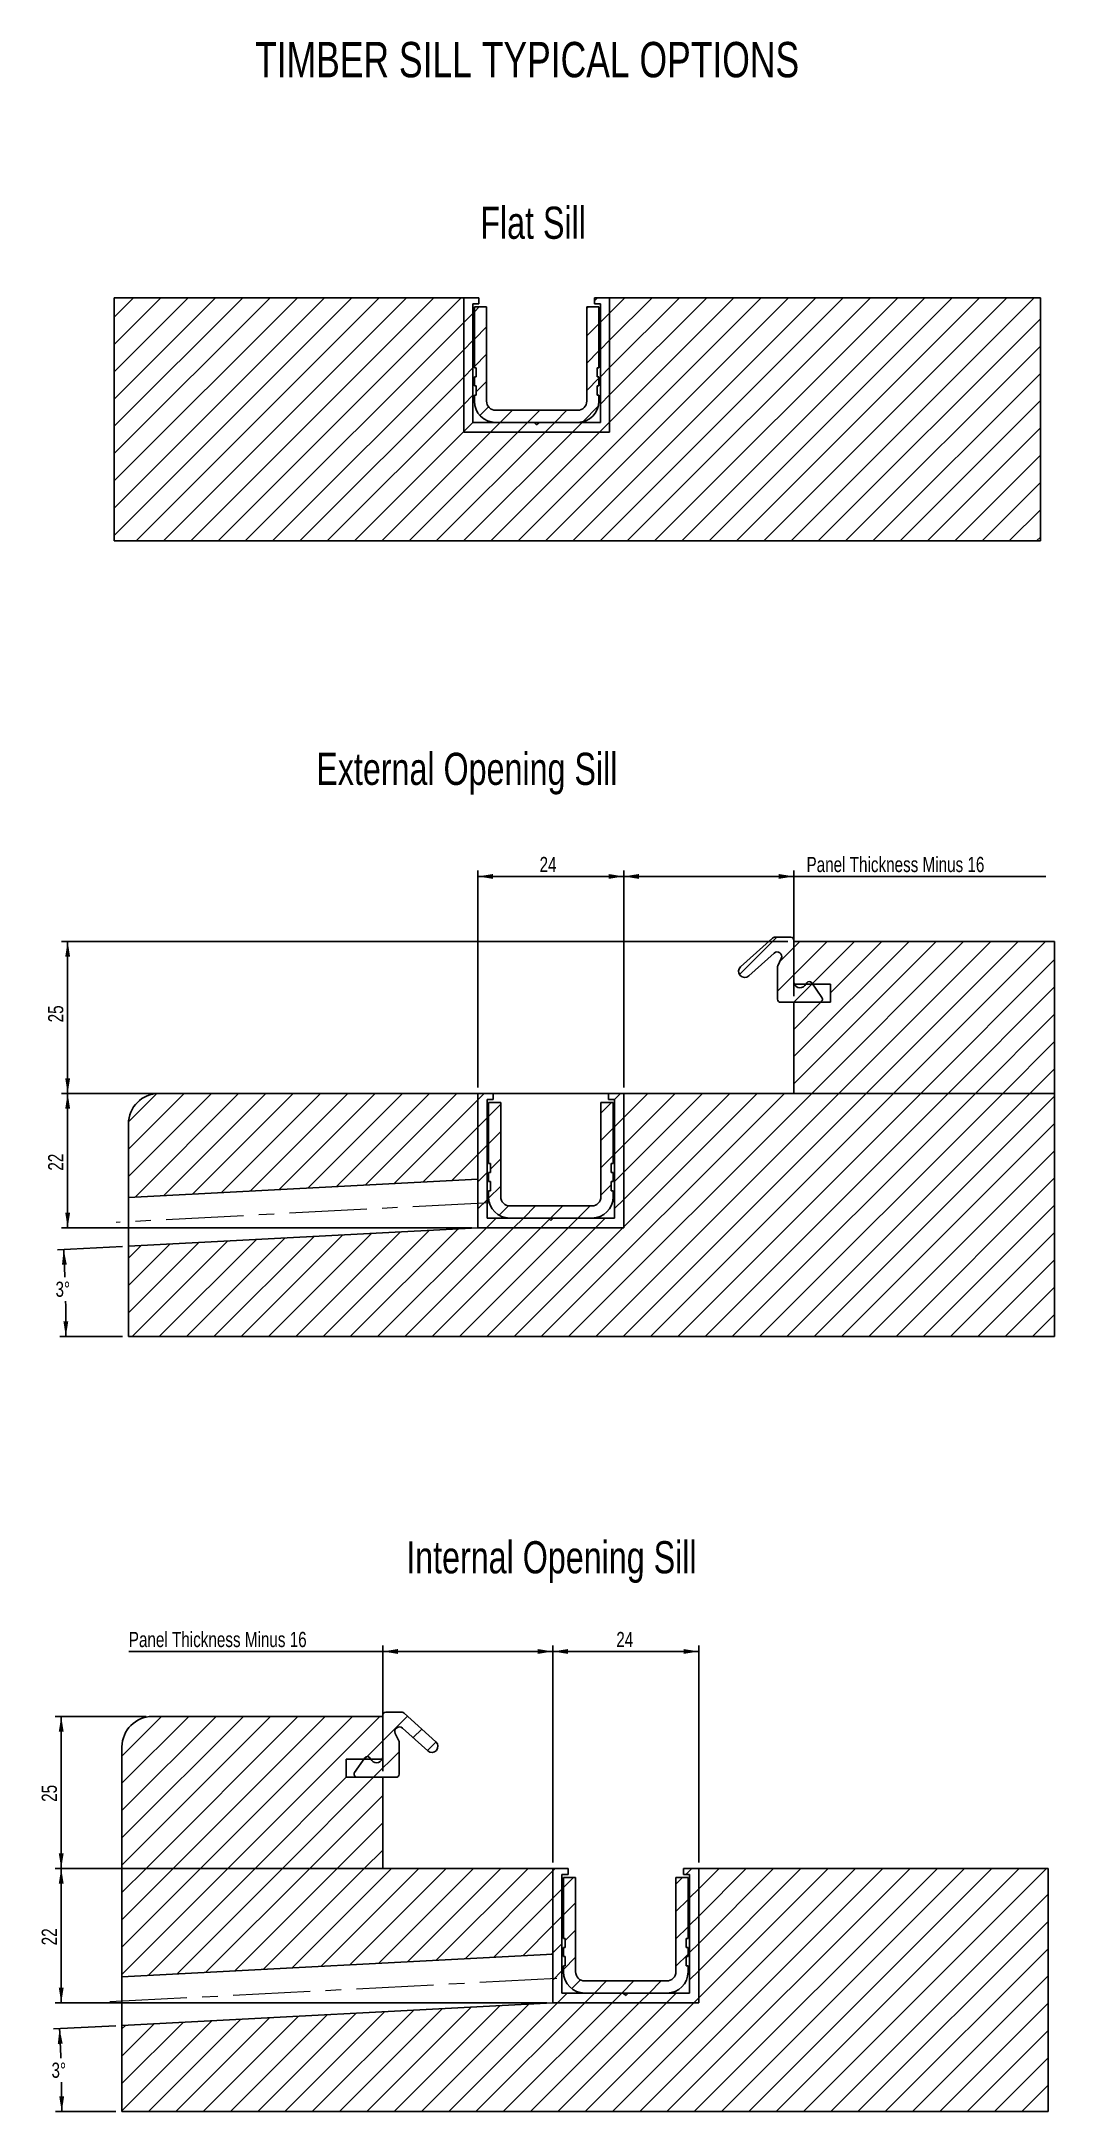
# Paper-space layout 'Sheet3' of a CAD drawing. Header units: millimetres. Extents: x -293767 to 11212, y 2725 to 20337.
# Drawn here: x 2876 to 11212, y 3308 to 20337 of the extents above; entities that cross this region are included whole.
import ezdxf

# ---------------------------------------------------------------- set-up
doc = ezdxf.new("R2010")
doc.units = ezdxf.units.MM
doc.linetypes.add('CENTERX2', pattern=[20.32, 12.7, -2.54, 2.54, -2.54])
doc.layers.add('FORMAT', color=7, linetype='Continuous')
doc.styles.add('SLDTEXTSTYLE0', font='TXT', dxfattribs={"width": 0.75})
doc.dimstyles.new('SLDDIMSTYLE5', dxfattribs={"dimtxt": 125, "dimasz": 125, "dimexe": 0, "dimexo": 0.0625, "dimgap": 31.25, "dimtad": 0, "dimtih": 1, "dimtoh": 1, "dimdec": 4, "dimzin": 12, "dimdsep": 46, "dimtxsty": 'SLDTEXTSTYLE0', "dimsah": 1, "dimcen": 0.09, "dimazin": 3, "dimtfac": 1, "dimtofl": 0, "dimtmove": 0, "dimatfit": 3, "dimfxl": 1, "dimfrac": 2, "dimtolj": 1, "dimtzin": 12, "dimarcsym": 0})
doc.dimstyles.new('SLDDIMSTYLE6', dxfattribs={"dimtxt": 125, "dimasz": 125, "dimexe": 0, "dimexo": 0.0625, "dimgap": 31.25, "dimtad": 1, "dimdec": 0, "dimlfac": 0.02, "dimrnd": 1e-09, "dimzin": 12, "dimdsep": 46, "dimtxsty": 'SLDTEXTSTYLE0', "dimsah": 1, "dimcen": 0.09, "dimadec": 0, "dimazin": 3, "dimtfac": 1, "dimtofl": 0, "dimtmove": 0, "dimatfit": 3, "dimfxl": 1, "dimfrac": 2, "dimtolj": 1, "dimtzin": 12, "dimarcsym": 0})

psp = doc.layouts.new('Sheet3')

# ---------------------------------------------------------------- texts
at = {"layer": 'FORMAT', "color": 7, "ltscale": 50, "attachment_point": 1, "style": 'SLDTEXTSTYLE0'}
for s, insert, char_height in [('TIMBER SILL TYPICAL OPTIONS', (4633.76241, 20332.33357), 291.0416667), ('Flat Sill', (6486.67552, 18977.43201), 264.583333), ('External Opening Sill', (5137.5465, 14485.50544), 264.5833333), ('Internal Opening Sill', (5877.39121, 8000.21866), 264.5833333)]:
    psp.add_mtext(s, dxfattribs=dict(at, insert=insert, char_height=char_height))

# ---------------------------------------------------------------- blocks, each defined once
blk = doc.blocks.new('_D_44')
at = {"layer": 'FORMAT', "color": 7, "ltscale": 50}
for p, q in [((3542, 10425), (3009, 10397)), ((3542, 9683), (3027, 9683))]:
    blk.add_line(p, q, dxfattribs=at)
for start, end in [(2.048, 3), (0, 1.2171)]:
    blk.add_arc((-10610, 9683), 13688, start, end, dxfattribs=at)
for points in [[(3059, 10399), (3045, 10274), (3085, 10275)], [(3077, 9683), (3097, 9808), (3057, 9808)]]:
    blk.add_solid(points, dxfattribs=at)
at = {"layer": 'FORMAT', "color": 7, "ltscale": 50, "insert": (2992, 10135), "char_height": 125, "attachment_point": 1, "style": 'SLDTEXTSTYLE0'}
blk.add_mtext('3°', dxfattribs=at)
blk = doc.blocks.new('_D_45')
at = {"layer": 'FORMAT', "color": 7, "ltscale": 50}
for p, q in [((9017, 12933), (3042, 12933)), ((3092, 12933), (3092, 11683)), ((7617, 11683), (3042, 11683))]:
    blk.add_line(p, q, dxfattribs=at)
for points in [[(3092, 12933), (3072, 12808), (3112, 12808)], [(3092, 11683), (3112, 11808), (3072, 11808)]]:
    blk.add_solid(points, dxfattribs=at)
at = {"layer": 'FORMAT', "color": 7, "ltscale": 50, "insert": (2931, 12268), "char_height": 125, "attachment_point": 1, "rotation": 90, "style": 'SLDTEXTSTYLE0'}
blk.add_mtext('25', dxfattribs=at)
blk = doc.blocks.new('_D_46')
at = {"layer": 'FORMAT', "color": 7, "ltscale": 50}
for p, q in [((7667, 11733), (7667, 13518)), ((7667, 13468), (9067, 13468)), ((9067, 12483), (9067, 13518)), ((9067, 13468), (11141, 13468))]:
    blk.add_line(p, q, dxfattribs=at)
for points in [[(7667, 13468), (7792, 13448), (7792, 13488)], [(9067, 13468), (8942, 13488), (8942, 13448)]]:
    blk.add_solid(points, dxfattribs=at)
at = {"layer": 'FORMAT', "color": 7, "ltscale": 50, "insert": (9171, 13629), "char_height": 125, "attachment_point": 1, "style": 'SLDTEXTSTYLE0'}
blk.add_mtext('Panel Thickness Minus 16', dxfattribs=at)
blk = doc.blocks.new('_D_47')
at = {"layer": 'FORMAT', "color": 7, "ltscale": 50}
for p, q in [((6467, 11733), (6467, 13518)), ((6467, 13468), (7667, 13468)), ((7667, 11733), (7667, 13518))]:
    blk.add_line(p, q, dxfattribs=at)
for points in [[(6467, 13468), (6592, 13448), (6592, 13488)], [(7667, 13468), (7542, 13488), (7542, 13448)]]:
    blk.add_solid(points, dxfattribs=at)
at = {"layer": 'FORMAT', "color": 7, "ltscale": 50, "insert": (6975, 13629), "char_height": 125, "attachment_point": 1, "style": 'SLDTEXTSTYLE0'}
blk.add_mtext('24', dxfattribs=at)
blk = doc.blocks.new('_D_48')
at = {"layer": 'FORMAT', "color": 7, "ltscale": 50}
for p, q in [((6417, 11683), (3042, 11683)), ((3092, 11683), (3092, 10578)), ((6417, 10578), (3042, 10578))]:
    blk.add_line(p, q, dxfattribs=at)
for points in [[(3092, 11683), (3072, 11558), (3112, 11558)], [(3092, 10578), (3112, 10703), (3072, 10703)]]:
    blk.add_solid(points, dxfattribs=at)
at = {"layer": 'FORMAT', "color": 7, "ltscale": 50, "insert": (2931, 11048), "char_height": 125, "attachment_point": 1, "rotation": 90, "style": 'SLDTEXTSTYLE0'}
blk.add_mtext('22', dxfattribs=at)
blk = doc.blocks.new('_D_49')
at = {"layer": 'FORMAT', "color": 7, "ltscale": 50}
for p, q in [((3489, 4015), (2976, 3988)), ((3489, 3308), (2993, 3308))]:
    blk.add_line(p, q, dxfattribs=at)
for start, end in [(1.9362, 3), (0, 1.0638)]:
    blk.add_arc((-9994, 3308), 13037, start, end, dxfattribs=at)
for points in [[(3025, 3991), (3011, 3865), (3051, 3867)], [(3043, 3308), (3063, 3433), (3023, 3433)]]:
    blk.add_solid(points, dxfattribs=at)
at = {"layer": 'FORMAT', "color": 7, "ltscale": 50, "insert": (2959, 3711), "char_height": 125, "attachment_point": 1, "style": 'SLDTEXTSTYLE0'}
blk.add_mtext('3°', dxfattribs=at)
blk = doc.blocks.new('_D_50')
at = {"layer": 'FORMAT', "color": 7, "ltscale": 50}
for p, q in [((5684, 7093), (3595, 7093)), ((5684, 6108), (5684, 7143)), ((5684, 7093), (7084, 7093)), ((7084, 5358), (7084, 7143))]:
    blk.add_line(p, q, dxfattribs=at)
for points in [[(5684, 7093), (5809, 7073), (5809, 7113)], [(7084, 7093), (6959, 7113), (6959, 7073)]]:
    blk.add_solid(points, dxfattribs=at)
at = {"layer": 'FORMAT', "color": 7, "ltscale": 50, "insert": (3595, 7254), "char_height": 125, "attachment_point": 1, "style": 'SLDTEXTSTYLE0'}
blk.add_mtext('Panel Thickness Minus 16', dxfattribs=at)
blk = doc.blocks.new('_D_51')
at = {"layer": 'FORMAT', "color": 7, "ltscale": 50}
for p, q in [((7084, 5358), (7084, 7143)), ((7084, 7093), (8284, 7093)), ((8284, 5358), (8284, 7143))]:
    blk.add_line(p, q, dxfattribs=at)
for points in [[(7084, 7093), (7209, 7073), (7209, 7113)], [(8284, 7093), (8159, 7113), (8159, 7073)]]:
    blk.add_solid(points, dxfattribs=at)
at = {"layer": 'FORMAT', "color": 7, "ltscale": 50, "insert": (7606, 7254), "char_height": 125, "attachment_point": 1, "style": 'SLDTEXTSTYLE0'}
blk.add_mtext('24', dxfattribs=at)
blk = doc.blocks.new('_D_52')
at = {"layer": 'FORMAT', "color": 7, "ltscale": 50}
for p, q in [((7034, 5308), (2989, 5308)), ((3039, 4203), (3039, 5308)), ((7034, 4203), (2989, 4203))]:
    blk.add_line(p, q, dxfattribs=at)
for points in [[(3039, 5308), (3019, 5183), (3059, 5183)], [(3039, 4203), (3059, 4328), (3019, 4328)]]:
    blk.add_solid(points, dxfattribs=at)
at = {"layer": 'FORMAT', "color": 7, "ltscale": 50, "insert": (2878, 4676), "char_height": 125, "attachment_point": 1, "rotation": 90, "style": 'SLDTEXTSTYLE0'}
blk.add_mtext('22', dxfattribs=at)
blk = doc.blocks.new('_D_53')
at = {"layer": 'FORMAT', "color": 7, "ltscale": 50}
for p, q in [((3739, 6558), (2989, 6558)), ((3039, 6558), (3039, 5308)), ((3489, 5308), (2989, 5308))]:
    blk.add_line(p, q, dxfattribs=at)
for points in [[(3039, 6558), (3019, 6433), (3059, 6433)], [(3039, 5308), (3059, 5433), (3019, 5433)]]:
    blk.add_solid(points, dxfattribs=at)
at = {"layer": 'FORMAT', "color": 7, "ltscale": 50, "insert": (2878, 5856), "char_height": 125, "attachment_point": 1, "rotation": 90, "style": 'SLDTEXTSTYLE0'}
blk.add_mtext('25', dxfattribs=at)

# ---------------------------------------------------------------- dimensions: what is measured, and where the dimension line sits
at = {"layer": 'FORMAT', "color": 7, "ltscale": 50}
for base, p1, p2, picture, middle in [((7667.25535, 13468.03267), (6467.25535, 11683.03267), (7667.25535, 11683.03267), '_D_47', (7067.25535, 13468.03267)), ((8283.84289, 7093.24183), (7083.84289, 5308.24183), (8283.84289, 5308.24183), '_D_51', (7697.92207, 7093.24183))]:
    dim = psp.add_linear_dim(base=base, p1=p1, p2=p2, dimstyle='SLDDIMSTYLE6', dxfattribs=at)
    dim.commit()
    dim.dimension.update_dxf_attribs({"geometry": picture, "text_midpoint": middle, "dimtype": 160})
for base, p1, p2, picture, middle in [((9067.25535, 13468.03267), (7667.25535, 11683.03267), (9067.25535, 12433.03267), '_D_46', (10155.64796, 13468.03267)), ((7083.84289, 7093.24183), (5683.84289, 6058.24183), (7083.84289, 5308.24183), '_D_50', (4579.57707, 7093.24183))]:
    dim = psp.add_linear_dim(base=base, p1=p1, p2=p2, text='Panel Thickness Minus 16', dimstyle='SLDDIMSTYLE6', dxfattribs=at)
    dim.commit()
    dim.dimension.update_dxf_attribs({"geometry": picture, "text_midpoint": middle, "dimtype": 160})
for base, p1, p2, picture, middle in [((3092.25535, 11683.03267), (9067.25535, 12933.03267), (7667.25535, 11683.03267), '_D_45', (3092.25535, 12360.85909)), ((3092.25535, 10578.03267), (6467.25535, 11683.03267), (6467.25535, 10578.03267), '_D_48', (3092.25535, 11140.24481)), ((3038.84289, 5308.24183), (3788.84289, 6558.24183), (3538.84289, 5308.24183), '_D_53', (3038.84289, 5948.70324)), ((3038.84289, 5308.24183), (7083.84289, 4203.24183), (7083.84289, 5308.24183), '_D_52', (3038.84289, 4768.26334))]:
    dim = psp.add_linear_dim(base=base, p1=p1, p2=p2, angle=90, dimstyle='SLDDIMSTYLE6', dxfattribs=at)
    dim.commit()
    dim.dimension.update_dxf_attribs({"geometry": picture, "text_midpoint": middle, "dimtype": 160})
for base, line1, line2, picture, middle in [((3076.66705, 9828.40534), ((3592.25535, 9683.03267), (11212.25535, 9683.03267)), ((3592.25535, 10427.3603), (6467.25535, 10578.03267)), '_D_44', (3071.88336, 10072.98037)), ((3042.74856, 3429.27322), ((3538.84289, 4017.45625), (7083.84289, 4203.24183)), ((3538.84289, 3308.24183), (11158.84289, 3308.24183)), '_D_49', (3038.84289, 3649.51293))]:
    dim = psp.add_angular_dim_2l(base=base, line1=line1, line2=line2, dimstyle='SLDDIMSTYLE5', dxfattribs=at)
    dim.commit()
    dim.dimension.update_dxf_attribs({"geometry": picture, "text_midpoint": middle, "dimtype": 162})

# ---------------------------------------------------------------- hatches: boundary and pattern name
at = {"linetype": 'Continuous', "lineweight": 18, "ltscale": 50}
h = psp.add_hatch(dxfattribs=at)
h.set_pattern_fill('ANSI31', scale=50, style=0)
edge = h.paths.add_edge_path(flags=0)
edge.add_line((8957.25535, 12433.03267), (9277.25535, 12433.03267))
edge.add_arc((9277.25535, 12458.03267), 25, 270, 395)
edge.add_line((9297.73415, 12472.37208), (9213.70924, 12592.37208))
edge.add_arc((9193.23044, 12578.03267), 25, 35, 141.45542729)
edge.add_line((9173.67735, 12593.61075), (9156.36153, 12571.8765))
edge.add_arc((9117.25535, 12603.03267), 50, 180, 321.45542729, ccw=False)
edge.add_line((9067.25535, 12603.03267), (9067.25535, 12943.03267))
edge.add_arc((9042.25535, 12943.03267), 25, 0, 90)
edge.add_line((9042.25535, 12968.03267), (8908.09962, 12968.03267))
edge.add_arc((8908.09962, 12943.03267), 25, 90, 132)
edge.add_line((8891.37136, 12961.61129), (8628.79882, 12725.18991))
edge.add_arc((8662.25535, 12688.03267), 50, 132, 312)
edge.add_line((8695.71188, 12650.87542), (8903.83883, 12838.27378))
edge.add_arc((8929.26161, 12810.03893), 37.99374, -25, 132, ccw=False)
edge.add_line((8963.69563, 12793.98208), (8934.59765, 12731.58126))
edge.add_arc((8957.25535, 12721.01581), 25, 155, 180)
edge.add_line((8932.25535, 12721.01581), (8932.25535, 12458.03267))
edge.add_arc((8957.25535, 12458.03267), 25, 180, 270)
h = psp.add_hatch(dxfattribs=at)
h.set_pattern_fill('ANSI31', scale=50, style=0)
edge = h.paths.add_edge_path(flags=0)
edge.add_line((5537.389, 6217.58124), (5453.36409, 6097.58124))
edge.add_arc((5473.84289, 6083.24183), 25, 145, 270)
edge.add_line((5473.84289, 6058.24183), (5793.84289, 6058.24183))
edge.add_arc((5793.84289, 6083.24183), 25, 270, 360)
edge.add_line((5818.84289, 6083.24183), (5818.84289, 6346.22497))
edge.add_arc((5793.84289, 6346.22497), 25, 0, 25)
edge.add_line((5816.50059, 6356.79043), (5787.40261, 6419.19124))
edge.add_arc((5821.83663, 6435.24809), 37.99374, 48, 205, ccw=False)
edge.add_line((5847.25941, 6463.48294), (6055.38636, 6276.08459))
edge.add_arc((6088.84289, 6313.24183), 50, 228, 408)
edge.add_line((6122.29942, 6350.39907), (5859.72688, 6586.82045))
edge.add_arc((5842.99862, 6568.24183), 25, 48, 90)
edge.add_line((5842.99862, 6593.24183), (5708.84289, 6593.24183))
edge.add_arc((5708.84289, 6568.24183), 25, 90, 180)
edge.add_line((5683.84289, 6568.24183), (5683.84289, 6228.24183))
edge.add_arc((5633.84289, 6228.24183), 50, -141.45542729, 0, ccw=False)
edge.add_line((5594.73671, 6197.08567), (5577.42089, 6218.81991))
edge.add_arc((5557.8678, 6203.24183), 25, 38.54457271, 145)
at = {"layer": 'FORMAT', "linetype": 'Continuous', "lineweight": 18, "ltscale": 50}
h = psp.add_hatch(dxfattribs=at)
h.set_pattern_fill('ANSI31', color=256, scale=50, style=0)
h.paths.add_polyline_path([(6350.5396, 18227.80102), (3475.5396, 18227.80102), (3475.5396, 16227.80102), (11095.5396, 16227.80102), (11095.5396, 18227.80102), (7550.5396, 18227.80102), (7550.5396, 17122.80102), (6350.5396, 17122.80102)], flags=0)
h = psp.add_hatch(dxfattribs=at)
h.set_pattern_fill('ANSI31', color=256, scale=50, style=0)
h.paths.add_polyline_path([(6350.5396, 17122.80102), (7550.5396, 17122.80102), (7550.5396, 18227.80102), (7425.5396, 18227.80102), (7425.5396, 18177.80102), (7475.5396, 18177.80102), (7475.5396, 17202.80102), (6970.5396, 17202.80102), (6950.5396, 17182.80102), (6930.5396, 17202.80102), (6425.5396, 17202.80102), (6425.5396, 18177.80102), (6475.5396, 18177.80102), (6475.5396, 18227.80102), (6350.5396, 18227.80102)], flags=0)
h = psp.add_hatch(dxfattribs=at)
h.set_pattern_fill('ANSI31', color=256, scale=50, style=0)
edge = h.paths.add_edge_path(flags=0)
edge.add_arc((6613.0396, 17377.80102), 175, 180, 270)
edge.add_line((6613.0396, 17202.80102), (7288.0396, 17202.80102))
edge.add_arc((7288.0396, 17377.80102), 175, 270, 360)
edge.add_line((7463.0396, 17377.80102), (7463.0396, 17427.80102))
edge.add_line((7463.0396, 17427.80102), (7448.0396, 17427.80102))
edge.add_line((7448.0396, 17427.80102), (7448.0396, 17502.80102))
edge.add_line((7448.0396, 17502.80102), (7463.0396, 17502.80102))
edge.add_line((7463.0396, 17502.80102), (7463.0396, 17577.80102))
edge.add_line((7463.0396, 17577.80102), (7448.0396, 17577.80102))
edge.add_line((7448.0396, 17577.80102), (7448.0396, 17652.80102))
edge.add_line((7448.0396, 17652.80102), (7463.0396, 17652.80102))
edge.add_line((7463.0396, 17652.80102), (7463.0396, 18152.80102))
edge.add_line((7463.0396, 18152.80102), (7363.0396, 18152.80102))
edge.add_line((7363.0396, 18152.80102), (7363.0396, 17377.80102))
edge.add_arc((7288.0396, 17377.80102), 75, 270, 360, ccw=False)
edge.add_line((7288.0396, 17302.80102), (6613.0396, 17302.80102))
edge.add_arc((6613.0396, 17377.80102), 75, 180, 270, ccw=False)
edge.add_line((6538.0396, 17377.80102), (6538.0396, 18152.80102))
edge.add_line((6538.0396, 18152.80102), (6438.0396, 18152.80102))
edge.add_line((6438.0396, 18152.80102), (6438.0396, 17652.80102))
edge.add_line((6438.0396, 17652.80102), (6453.0396, 17652.80102))
edge.add_line((6453.0396, 17652.80102), (6453.0396, 17577.80102))
edge.add_line((6453.0396, 17577.80102), (6438.0396, 17577.80102))
edge.add_line((6438.0396, 17577.80102), (6438.0396, 17502.80102))
edge.add_line((6438.0396, 17502.80102), (6453.0396, 17502.80102))
edge.add_line((6453.0396, 17502.80102), (6453.0396, 17427.80102))
edge.add_line((6453.0396, 17427.80102), (6438.0396, 17427.80102))
edge.add_line((6438.0396, 17427.80102), (6438.0396, 17377.80102))
h = psp.add_hatch(dxfattribs=at)
h.set_pattern_fill('ANSI31', color=256, scale=50, style=0)
h.paths.add_polyline_path([(11212.25535, 11683.03267), (11212.25535, 12933.03267), (9067.25535, 12933.03267), (9067.25535, 12583.03267), (9367.25535, 12583.03267), (9367.25535, 12433.03267), (9067.25535, 12433.03267), (9067.25535, 11683.03267)], flags=0)
h = psp.add_hatch(dxfattribs=at)
h.set_pattern_fill('ANSI31', color=256, scale=50, style=0)
edge = h.paths.add_edge_path(flags=0)
edge.add_arc((3842.25535, 11433.03267), 250, 90, 180)
edge.add_line((3592.25535, 11433.03267), (3592.25535, 10827.90924))
edge.add_line((3592.25535, 10827.90924), (6467.25535, 10978.5816))
edge.add_line((6467.25535, 10978.5816), (6467.25535, 11683.03267))
edge.add_line((6467.25535, 11683.03267), (3842.25535, 11683.03267))
h = psp.add_hatch(dxfattribs=at)
h.set_pattern_fill('ANSI31', color=256, scale=50, style=0)
h.paths.add_polyline_path([(11212.25535, 11683.03267), (7667.25535, 11683.03267), (7667.25535, 10578.03267), (6467.25535, 10578.03267), (3592.25535, 10427.3603), (3592.25535, 9683.03267), (11212.25535, 9683.03267)], flags=0)
h = psp.add_hatch(dxfattribs=at)
h.set_pattern_fill('ANSI31', color=256, scale=50, style=0)
h.paths.add_polyline_path([(6467.25535, 10578.03267), (7667.25535, 10578.03267), (7667.25535, 11683.03267), (7542.25535, 11683.03267), (7542.25535, 11633.03267), (7592.25535, 11633.03267), (7592.25535, 10658.03267), (7087.25535, 10658.03267), (7067.25535, 10638.03267), (7047.25535, 10658.03267), (6542.25535, 10658.03267), (6542.25535, 11633.03267), (6592.25535, 11633.03267), (6592.25535, 11683.03267), (6467.25535, 11683.03267)], flags=0)
h = psp.add_hatch(dxfattribs=at)
h.set_pattern_fill('ANSI31', color=256, scale=50, style=0)
edge = h.paths.add_edge_path(flags=0)
edge.add_arc((6729.75535, 10833.03267), 175, 180, 270)
edge.add_line((6729.75535, 10658.03267), (7404.75535, 10658.03267))
edge.add_arc((7404.75535, 10833.03267), 175, 270, 360)
edge.add_line((7579.75535, 10833.03267), (7579.75535, 10883.03267))
edge.add_line((7579.75535, 10883.03267), (7564.75535, 10883.03267))
edge.add_line((7564.75535, 10883.03267), (7564.75535, 10958.03267))
edge.add_line((7564.75535, 10958.03267), (7579.75535, 10958.03267))
edge.add_line((7579.75535, 10958.03267), (7579.75535, 11033.03267))
edge.add_line((7579.75535, 11033.03267), (7564.75535, 11033.03267))
edge.add_line((7564.75535, 11033.03267), (7564.75535, 11108.03267))
edge.add_line((7564.75535, 11108.03267), (7579.75535, 11108.03267))
edge.add_line((7579.75535, 11108.03267), (7579.75535, 11608.03267))
edge.add_line((7579.75535, 11608.03267), (7479.75535, 11608.03267))
edge.add_line((7479.75535, 11608.03267), (7479.75535, 10833.03267))
edge.add_arc((7404.75535, 10833.03267), 75, 270, 360, ccw=False)
edge.add_line((7404.75535, 10758.03267), (6729.75535, 10758.03267))
edge.add_arc((6729.75535, 10833.03267), 75, 180, 270, ccw=False)
edge.add_line((6654.75535, 10833.03267), (6654.75535, 11608.03267))
edge.add_line((6654.75535, 11608.03267), (6554.75535, 11608.03267))
edge.add_line((6554.75535, 11608.03267), (6554.75535, 11108.03267))
edge.add_line((6554.75535, 11108.03267), (6569.75535, 11108.03267))
edge.add_line((6569.75535, 11108.03267), (6569.75535, 11033.03267))
edge.add_line((6569.75535, 11033.03267), (6554.75535, 11033.03267))
edge.add_line((6554.75535, 11033.03267), (6554.75535, 10958.03267))
edge.add_line((6554.75535, 10958.03267), (6569.75535, 10958.03267))
edge.add_line((6569.75535, 10958.03267), (6569.75535, 10883.03267))
edge.add_line((6569.75535, 10883.03267), (6554.75535, 10883.03267))
edge.add_line((6554.75535, 10883.03267), (6554.75535, 10833.03267))
h = psp.add_hatch(dxfattribs=at)
h.set_pattern_fill('ANSI31', color=256, scale=50, style=0)
edge = h.paths.add_edge_path(flags=0)
edge.add_line((5683.84289, 6208.24183), (5683.84289, 6558.24183))
edge.add_line((5683.84289, 6558.24183), (3788.84289, 6558.24183))
edge.add_arc((3788.84289, 6308.24183), 250, 90, 180)
edge.add_line((3538.84289, 6308.24183), (3538.84289, 5308.24183))
edge.add_line((3538.84289, 5308.24183), (5683.84289, 5308.24183))
edge.add_line((5683.84289, 5308.24183), (5683.84289, 6058.24183))
edge.add_line((5683.84289, 6058.24183), (5383.84289, 6058.24183))
edge.add_line((5383.84289, 6058.24183), (5383.84289, 6208.24183))
edge.add_line((5383.84289, 6208.24183), (5683.84289, 6208.24183))
h = psp.add_hatch(dxfattribs=at)
h.set_pattern_fill('ANSI31', color=256, scale=50, style=0)
h.paths.add_polyline_path([(3538.84289, 4017.45625), (3538.84289, 3308.24183), (11158.84289, 3308.24183), (11158.84289, 5308.24183), (8283.84289, 5308.24183), (8283.84289, 4203.24183), (7083.84289, 4203.24183)], flags=0)
h = psp.add_hatch(dxfattribs=at)
h.set_pattern_fill('ANSI31', color=256, scale=50, style=0)
h.paths.add_polyline_path([(3538.84289, 4418.00519), (7083.84289, 4603.79077), (7083.84289, 5308.24183), (3538.84289, 5308.24183)], flags=0)
h = psp.add_hatch(dxfattribs=at)
h.set_pattern_fill('ANSI31', color=256, scale=50, style=0)
h.paths.add_polyline_path([(7083.84289, 4203.24183), (8283.84289, 4203.24183), (8283.84289, 5308.24183), (8158.84289, 5308.24183), (8158.84289, 5258.24183), (8208.84289, 5258.24183), (8208.84289, 4283.24183), (7703.84289, 4283.24183), (7683.84289, 4263.24183), (7663.84289, 4283.24183), (7158.84289, 4283.24183), (7158.84289, 5258.24183), (7208.84289, 5258.24183), (7208.84289, 5308.24183), (7083.84289, 5308.24183)], flags=0)
h = psp.add_hatch(dxfattribs=at)
h.set_pattern_fill('ANSI31', color=256, scale=50, style=0)
edge = h.paths.add_edge_path(flags=0)
edge.add_arc((7346.34289, 4458.24183), 175, 180, 270)
edge.add_line((7346.34289, 4283.24183), (8021.34289, 4283.24183))
edge.add_arc((8021.34289, 4458.24183), 175, 270, 360)
edge.add_line((8196.34289, 4458.24183), (8196.34289, 4508.24183))
edge.add_line((8196.34289, 4508.24183), (8181.34289, 4508.24183))
edge.add_line((8181.34289, 4508.24183), (8181.34289, 4583.24183))
edge.add_line((8181.34289, 4583.24183), (8196.34289, 4583.24183))
edge.add_line((8196.34289, 4583.24183), (8196.34289, 4658.24183))
edge.add_line((8196.34289, 4658.24183), (8181.34289, 4658.24183))
edge.add_line((8181.34289, 4658.24183), (8181.34289, 4733.24183))
edge.add_line((8181.34289, 4733.24183), (8196.34289, 4733.24183))
edge.add_line((8196.34289, 4733.24183), (8196.34289, 5233.24183))
edge.add_line((8196.34289, 5233.24183), (8096.34289, 5233.24183))
edge.add_line((8096.34289, 5233.24183), (8096.34289, 4458.24183))
edge.add_arc((8021.34289, 4458.24183), 75, 270, 360, ccw=False)
edge.add_line((8021.34289, 4383.24183), (7346.34289, 4383.24183))
edge.add_arc((7346.34289, 4458.24183), 75, 180, 270, ccw=False)
edge.add_line((7271.34289, 4458.24183), (7271.34289, 5233.24183))
edge.add_line((7271.34289, 5233.24183), (7171.34289, 5233.24183))
edge.add_line((7171.34289, 5233.24183), (7171.34289, 4733.24183))
edge.add_line((7171.34289, 4733.24183), (7186.34289, 4733.24183))
edge.add_line((7186.34289, 4733.24183), (7186.34289, 4658.24183))
edge.add_line((7186.34289, 4658.24183), (7171.34289, 4658.24183))
edge.add_line((7171.34289, 4658.24183), (7171.34289, 4583.24183))
edge.add_line((7171.34289, 4583.24183), (7186.34289, 4583.24183))
edge.add_line((7186.34289, 4583.24183), (7186.34289, 4508.24183))
edge.add_line((7186.34289, 4508.24183), (7171.34289, 4508.24183))
edge.add_line((7171.34289, 4508.24183), (7171.34289, 4458.24183))

# ---------------------------------------------------------------- linework, layer by layer
at = {"color": 7, "linetype": 'Continuous', "lineweight": 25, "ltscale": 50}
for p, q in [((3475.5396, 18227.80102), (3475.5396, 16227.80102)), ((6350.5396, 18227.80102), (3475.5396, 18227.80102)), ((6350.5396, 17122.80102), (6350.5396, 18227.80102)), ((6475.5396, 18227.80102), (6350.5396, 18227.80102)), ((6475.5396, 18177.80102), (6475.5396, 18227.80102)), ((7425.5396, 18227.80102), (7425.5396, 18177.80102)), ((7550.5396, 18227.80102), (7425.5396, 18227.80102)), ((7550.5396, 18227.80102), (7550.5396, 17122.80102)), ((11095.5396, 18227.80102), (7550.5396, 18227.80102)), ((11095.5396, 16227.80102), (11095.5396, 18227.80102)), ((6425.5396, 18177.80102), (6475.5396, 18177.80102)), ((6425.5396, 17202.80102), (6425.5396, 18177.80102)), ((6438.0396, 18152.80102), (6438.0396, 17652.80102)), ((6538.0396, 18152.80102), (6438.0396, 18152.80102)), ((6538.0396, 18152.80102), (6538.0396, 17377.80102)), ((7363.0396, 18152.80102), (7363.0396, 17377.80102)), ((7363.0396, 18152.80102), (7463.0396, 18152.80102)), ((7425.5396, 18177.80102), (7475.5396, 18177.80102)), ((7463.0396, 18152.80102), (7463.0396, 17652.80102)), ((7475.5396, 18177.80102), (7475.5396, 17202.80102)), ((6438.0396, 17652.80102), (6453.0396, 17652.80102)), ((6438.0396, 17577.80102), (6438.0396, 17502.80102)), ((6453.0396, 17577.80102), (6438.0396, 17577.80102)), ((6453.0396, 17652.80102), (6453.0396, 17577.80102)), ((7463.0396, 17652.80102), (7448.0396, 17652.80102)), ((7448.0396, 17652.80102), (7448.0396, 17577.80102)), ((7448.0396, 17577.80102), (7463.0396, 17577.80102)), ((7463.0396, 17577.80102), (7463.0396, 17502.80102)), ((6438.0396, 17502.80102), (6453.0396, 17502.80102)), ((6438.0396, 17427.80102), (6438.0396, 17377.80102)), ((6453.0396, 17427.80102), (6438.0396, 17427.80102)), ((6453.0396, 17502.80102), (6453.0396, 17427.80102)), ((7463.0396, 17502.80102), (7448.0396, 17502.80102)), ((7448.0396, 17502.80102), (7448.0396, 17427.80102)), ((7448.0396, 17427.80102), (7463.0396, 17427.80102)), ((7463.0396, 17427.80102), (7463.0396, 17377.80102)), ((6930.5396, 17202.80102), (6425.5396, 17202.80102)), ((6613.0396, 17302.80102), (7288.0396, 17302.80102)), ((6613.0396, 17202.80102), (7288.0396, 17202.80102)), ((6950.5396, 17182.80102), (6930.5396, 17202.80102)), ((6970.5396, 17202.80102), (6950.5396, 17182.80102)), ((7475.5396, 17202.80102), (6970.5396, 17202.80102)), ((7550.5396, 17122.80102), (6350.5396, 17122.80102)), ((3475.5396, 16227.80102), (11095.5396, 16227.80102)), ((8891.37136, 12961.61129), (8628.79882, 12725.18991)), ((9042.25535, 12968.03267), (8908.09962, 12968.03267)), ((9067.25535, 12603.03267), (9067.25535, 12943.03267)), ((8695.71188, 12650.87542), (8903.83883, 12838.27378)), ((8963.69563, 12793.98208), (8934.59765, 12731.58126)), ((9067.25535, 12583.03267), (9067.25535, 12933.03267)), ((9067.25535, 12933.03267), (11212.25535, 12933.03267)), ((11212.25535, 12933.03267), (11212.25535, 11683.03267)), ((8932.25535, 12721.01581), (8932.25535, 12458.03267)), ((8957.25535, 12433.03267), (9277.25535, 12433.03267)), ((9367.25535, 12583.03267), (9067.25535, 12583.03267)), ((9067.25535, 11683.03267), (9067.25535, 12433.03267)), ((9067.25535, 12433.03267), (9367.25535, 12433.03267)), ((9173.67735, 12593.61075), (9156.36153, 12571.8765)), ((9297.73415, 12472.37208), (9213.70924, 12592.37208)), ((9367.25535, 12433.03267), (9367.25535, 12583.03267)), ((6467.25535, 11683.03267), (3842.25535, 11683.03267)), ((6467.25535, 10978.5816), (6467.25535, 11683.03267)), ((6467.25535, 11683.03267), (6467.25535, 10578.03267)), ((6592.25535, 11683.03267), (6467.25535, 11683.03267)), ((6542.25535, 11633.03267), (6592.25535, 11633.03267)), ((6542.25535, 10658.03267), (6542.25535, 11633.03267)), ((6554.75535, 11608.03267), (6554.75535, 11108.03267)), ((6654.75535, 11608.03267), (6554.75535, 11608.03267)), ((6592.25535, 11633.03267), (6592.25535, 11683.03267)), ((6654.75535, 11608.03267), (6654.75535, 10833.03267)), ((7479.75535, 11608.03267), (7479.75535, 10833.03267)), ((7479.75535, 11608.03267), (7579.75535, 11608.03267)), ((7542.25535, 11683.03267), (7542.25535, 11633.03267)), ((7667.25535, 11683.03267), (7542.25535, 11683.03267)), ((7542.25535, 11633.03267), (7592.25535, 11633.03267)), ((7579.75535, 11608.03267), (7579.75535, 11108.03267)), ((7592.25535, 11633.03267), (7592.25535, 10658.03267)), ((7667.25535, 11683.03267), (7667.25535, 10578.03267)), ((11212.25535, 11683.03267), (7667.25535, 11683.03267)), ((11212.25535, 11683.03267), (9067.25535, 11683.03267)), ((11212.25535, 9683.03267), (11212.25535, 11683.03267)), ((3592.25535, 11433.03267), (3592.25535, 10827.90924)), ((6554.75535, 11108.03267), (6569.75535, 11108.03267)), ((6569.75535, 11108.03267), (6569.75535, 11033.03267)), ((7579.75535, 11108.03267), (7564.75535, 11108.03267)), ((7564.75535, 11108.03267), (7564.75535, 11033.03267)), ((6467.25535, 10978.5816), (3592.25535, 10827.90924)), ((6554.75535, 11033.03267), (6554.75535, 10958.03267)), ((6569.75535, 11033.03267), (6554.75535, 11033.03267)), ((6554.75535, 10958.03267), (6569.75535, 10958.03267)), ((6569.75535, 10958.03267), (6569.75535, 10883.03267)), ((7564.75535, 11033.03267), (7579.75535, 11033.03267)), ((7579.75535, 10958.03267), (7564.75535, 10958.03267)), ((7564.75535, 10958.03267), (7564.75535, 10883.03267)), ((7579.75535, 11033.03267), (7579.75535, 10958.03267)), ((3592.25535, 10827.90924), (3592.25535, 10427.3603)), ((6554.75535, 10883.03267), (6554.75535, 10833.03267)), ((6569.75535, 10883.03267), (6554.75535, 10883.03267)), ((6729.75535, 10758.03267), (7404.75535, 10758.03267)), ((7564.75535, 10883.03267), (7579.75535, 10883.03267)), ((7579.75535, 10883.03267), (7579.75535, 10833.03267)), ((3592.25535, 10427.3603), (6467.25535, 10578.03267)), ((7667.25535, 10578.03267), (6467.25535, 10578.03267)), ((7047.25535, 10658.03267), (6542.25535, 10658.03267)), ((6729.75535, 10658.03267), (7404.75535, 10658.03267)), ((7067.25535, 10638.03267), (7047.25535, 10658.03267)), ((7087.25535, 10658.03267), (7067.25535, 10638.03267)), ((7592.25535, 10658.03267), (7087.25535, 10658.03267)), ((3592.25535, 10427.3603), (3592.25535, 9683.03267)), ((3592.25535, 9683.03267), (11212.25535, 9683.03267)), ((3788.84289, 6558.24183), (5683.84289, 6558.24183)), ((5683.84289, 6568.24183), (5683.84289, 6228.24183)), ((5683.84289, 6558.24183), (5683.84289, 6208.24183)), ((5842.99862, 6593.24183), (5708.84289, 6593.24183)), ((6122.29942, 6350.39907), (5859.72688, 6586.82045)), ((3538.84289, 5308.24183), (3538.84289, 6308.24183)), ((5816.50059, 6356.79043), (5787.40261, 6419.19124)), ((5818.84289, 6083.24183), (5818.84289, 6346.22497)), ((5847.25941, 6463.48294), (6055.38636, 6276.08459)), ((5683.84289, 6208.24183), (5383.84289, 6208.24183)), ((5383.84289, 6208.24183), (5383.84289, 6058.24183)), ((5537.389, 6217.58124), (5453.36409, 6097.58124)), ((5594.73671, 6197.08567), (5577.42089, 6218.81991)), ((5383.84289, 6058.24183), (5683.84289, 6058.24183)), ((5473.84289, 6058.24183), (5793.84289, 6058.24183)), ((5683.84289, 6058.24183), (5683.84289, 5308.24183)), ((5683.84289, 5308.24183), (3538.84289, 5308.24183)), ((3538.84289, 5308.24183), (3538.84289, 4418.00519)), ((7083.84289, 5308.24183), (3538.84289, 5308.24183)), ((7083.84289, 4603.79077), (7083.84289, 5308.24183)), ((7208.84289, 5308.24183), (7083.84289, 5308.24183)), ((7083.84289, 5308.24183), (7083.84289, 4203.24183)), ((7208.84289, 5258.24183), (7208.84289, 5308.24183)), ((8158.84289, 5308.24183), (8158.84289, 5258.24183)), ((8283.84289, 5308.24183), (8158.84289, 5308.24183)), ((8283.84289, 5308.24183), (8283.84289, 4203.24183)), ((11158.84289, 5308.24183), (8283.84289, 5308.24183)), ((11158.84289, 3308.24183), (11158.84289, 5308.24183)), ((7158.84289, 5258.24183), (7208.84289, 5258.24183)), ((7158.84289, 4283.24183), (7158.84289, 5258.24183)), ((7171.34289, 5233.24183), (7171.34289, 4733.24183)), ((7271.34289, 5233.24183), (7171.34289, 5233.24183)), ((7271.34289, 5233.24183), (7271.34289, 4458.24183)), ((8096.34289, 5233.24183), (8096.34289, 4458.24183)), ((8096.34289, 5233.24183), (8196.34289, 5233.24183)), ((8158.84289, 5258.24183), (8208.84289, 5258.24183)), ((8196.34289, 5233.24183), (8196.34289, 4733.24183)), ((8208.84289, 5258.24183), (8208.84289, 4283.24183)), ((7083.84289, 4603.79077), (3538.84289, 4418.00519)), ((7171.34289, 4733.24183), (7186.34289, 4733.24183)), ((7186.34289, 4658.24183), (7171.34289, 4658.24183)), ((7171.34289, 4658.24183), (7171.34289, 4583.24183)), ((7186.34289, 4733.24183), (7186.34289, 4658.24183)), ((8196.34289, 4733.24183), (8181.34289, 4733.24183)), ((8181.34289, 4733.24183), (8181.34289, 4658.24183)), ((8181.34289, 4658.24183), (8196.34289, 4658.24183)), ((8196.34289, 4658.24183), (8196.34289, 4583.24183)), ((7171.34289, 4583.24183), (7186.34289, 4583.24183)), ((7171.34289, 4508.24183), (7171.34289, 4458.24183)), ((7186.34289, 4508.24183), (7171.34289, 4508.24183)), ((7186.34289, 4583.24183), (7186.34289, 4508.24183)), ((8196.34289, 4583.24183), (8181.34289, 4583.24183)), ((8181.34289, 4583.24183), (8181.34289, 4508.24183)), ((8181.34289, 4508.24183), (8196.34289, 4508.24183)), ((8196.34289, 4508.24183), (8196.34289, 4458.24183)), ((3538.84289, 4418.00519), (3538.84289, 4017.45625)), ((7663.84289, 4283.24183), (7158.84289, 4283.24183)), ((7346.34289, 4383.24183), (8021.34289, 4383.24183)), ((7346.34289, 4283.24183), (8021.34289, 4283.24183)), ((7683.84289, 4263.24183), (7663.84289, 4283.24183)), ((7703.84289, 4283.24183), (7683.84289, 4263.24183)), ((8208.84289, 4283.24183), (7703.84289, 4283.24183)), ((3538.84289, 4017.45625), (7083.84289, 4203.24183)), ((8283.84289, 4203.24183), (7083.84289, 4203.24183)), ((3538.84289, 4017.45625), (3538.84289, 3308.24183)), ((3538.84289, 3308.24183), (11158.84289, 3308.24183))]:
    psp.add_line(p, q, dxfattribs=at)
at = {"color": 7, "linetype": 'Continuous', "lineweight": 25, "ltscale": 2500}
for centre, radius, start, end in [((6613.0396, 17377.80102), 175, 180, 270), ((6613.0396, 17377.80102), 75, 180, 270), ((7288.0396, 17377.80102), 75, 270, 0), ((7288.0396, 17377.80102), 175, 270, 0), ((8908.09962, 12943.03267), 25, 90, 132), ((9042.25535, 12943.03267), 25, 0, 90), ((8929.26161, 12810.03893), 37.99374, 335, 132), ((8662.25535, 12688.03267), 50, 132, 312), ((8957.25535, 12721.01581), 25, 155, 180), ((9117.25535, 12603.03267), 50, 180, 321.45542729), ((9193.23044, 12578.03267), 25, 35, 141.45542729), ((8957.25535, 12458.03267), 25, 180, 270), ((9277.25535, 12458.03267), 25, 270, 35), ((3842.25535, 11433.03267), 250, 90, 180), ((6729.75535, 10833.03267), 175, 180, 270), ((6729.75535, 10833.03267), 75, 180, 270), ((7404.75535, 10833.03267), 75, 270, 0), ((7404.75535, 10833.03267), 175, 270, 0), ((3788.84289, 6308.24183), 250, 90, 180), ((5708.84289, 6568.24183), 25, 90, 180), ((5821.83663, 6435.24809), 37.99374, 48, 205), ((5842.99862, 6568.24183), 25, 48, 90), ((5793.84289, 6346.22497), 25, 0, 25), ((6088.84289, 6313.24183), 50, 228, 48), ((5557.8678, 6203.24183), 25, 38.54457271, 145), ((5633.84289, 6228.24183), 50, 218.54457271, 0), ((5473.84289, 6083.24183), 25, 145, 270), ((5793.84289, 6083.24183), 25, 270, 0), ((7346.34289, 4458.24183), 175, 180, 270), ((7346.34289, 4458.24183), 75, 180, 270), ((8021.34289, 4458.24183), 75, 270, 0), ((8021.34289, 4458.24183), 175, 270, 0)]:
    psp.add_arc(centre, radius, start, end, dxfattribs=at)
at = {"layer": 'FORMAT', "color": 7, "linetype": 'CENTERX2', "lineweight": 18, "ltscale": 50}
for p, q in [((6567.1183, 10783.54073), (3492.39239, 10622.40117)), ((3438.97994, 4212.49713), (7183.70585, 4408.7499))]:
    psp.add_line(p, q, dxfattribs=at)

psp.set_redraw_order([(e.dxf.handle, doc.entitydb.next_handle()) for e in psp.query("TEXT MTEXT ATTDEF DIMENSION ARC_DIMENSION")])  # texts and dimensions are drawn at this point

doc.saveas('drawing.dxf')
